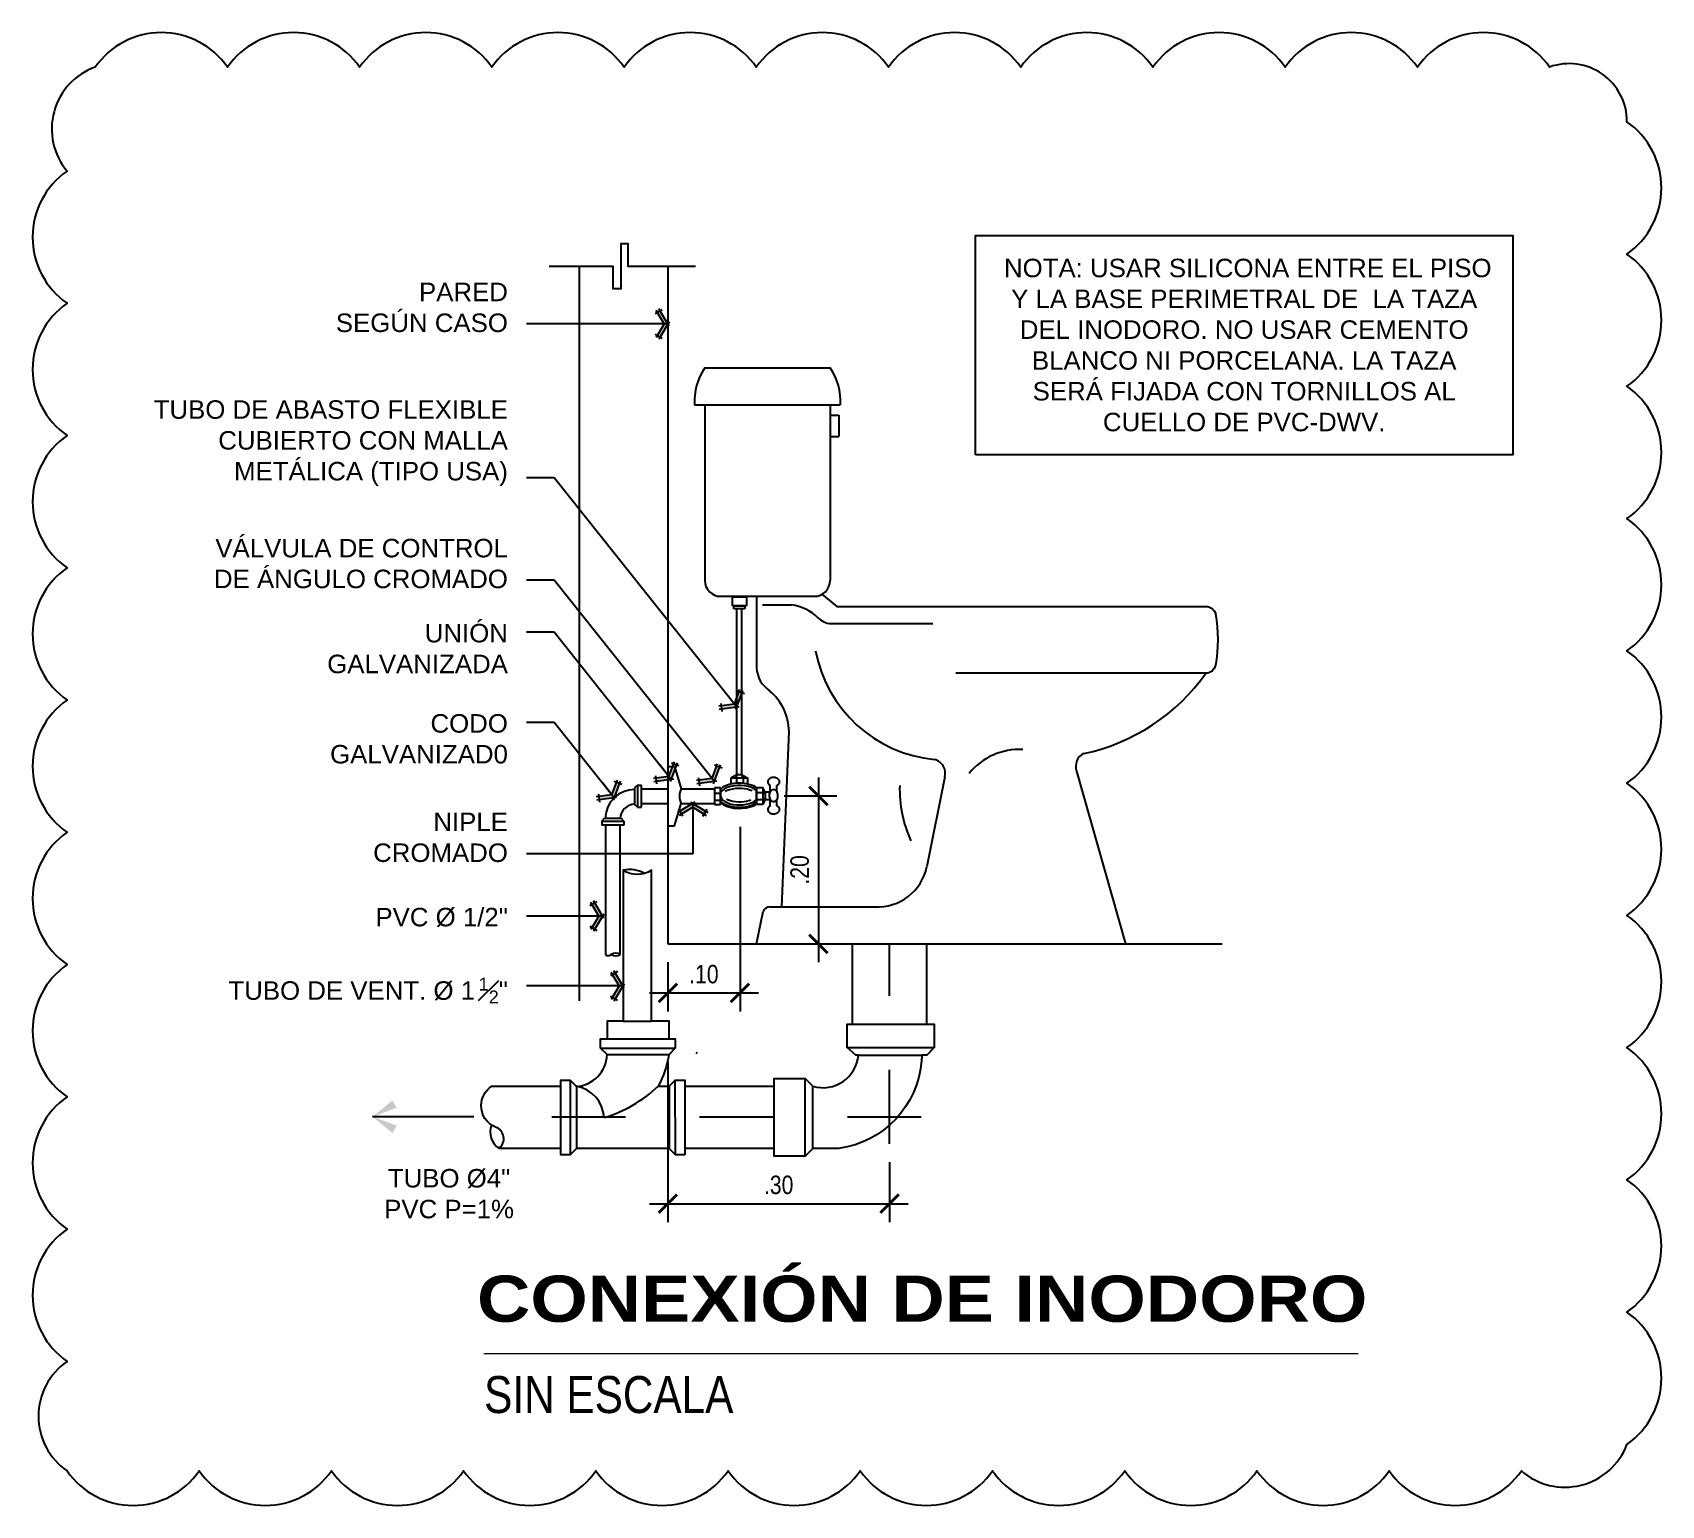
# Model space of a CAD drawing. Header units: metres. Extents: x 2 to 147, y 24 to 94.
# Drawn here: x 20.131 to 22.335, y 84.901 to 86.894 of the extents above; entities that cross this region are included whole.
import ezdxf

# ---------------------------------------------------------------- set-up
doc = ezdxf.new("R2010")
doc.units = ezdxf.units.M
doc.header["$MEASUREMENT"] = 0
doc.header["$PDMODE"] = 35
doc.linetypes.add('CENTER2', pattern=[1.125, 0.75, -0.125, 0.125, -0.125])
doc.layers.get('Defpoints').update_dxf_attribs({"color": 171})
for name, color, linetype in [('A RESIDUAL', 5, 'Continuous'), ('AP', 3, 'Continuous'), ('Cotas', 1, 'Continuous'), ('DET HIDRO', 6, 'Continuous'), ('PAREDES', 8, 'Continuous'), ('TEXTOS', 2, 'Continuous'), ('TEXTOS HIDRO', 2, 'Continuous')]:
    doc.layers.add(name, color=color, linetype=linetype)
doc.styles.add('Architect Hand_2', font='ARIALN.TTF', dxfattribs={"height": 0.003953})
doc.styles.add('Arial Black_4', font='', dxfattribs={"height": 0.005})
doc.styles.add('COTAS', font='ARIALN.TTF')
doc.styles.add('TEXTO HIDROSANITARIO', font='arial.ttf')
doc.styles.get('Arial Black_4').set_extended_font_data('Arial Black', bold=True)
doc.dimstyles.new('ESC-12.5', dxfattribs={"dimtxt": 0.025, "dimasz": 0.025, "dimexe": 0.025, "dimexo": 0.025, "dimgap": 0.0125, "dimtad": 1, "dimzin": 4, "dimdsep": 46, "dimtxsty": 'COTAS', "dimblk": 'ARCHTICK', "dimcen": 0.025, "dimdle": 0.025, "dimclrd": 1, "dimclre": 1, "dimclrt": 2, "dimazin": 0, "dimtfac": 0.75, "dimtmove": 1, "dimatfit": 3, "dimldrblk": 'FLE', "dimfxl": 0.1, "dimtvp": 1.5, "dimtfill": 1, "dimtolj": 1, "dimtzin": 0, "dimarcsym": 0})

msp = doc.modelspace()

# ---------------------------------------------------------------- texts
at = {"layer": 'TEXTOS', "lineweight": 9, "insert": (20.7328, 85.2121), "char_height": 0.0625, "width": 1.170347, "attachment_point": 1, "line_spacing_factor": 1.176471, "style": 'Arial Black_4', "bg_fill": 3, "box_fill_scale": 1.25, "bg_fill_color": 0, "bg_fill_transparency": 0}
msp.add_mtext('\\pt0.375,0.75;CONEXIÓN DE INODORO', dxfattribs=at)
at = {"layer": 'TEXTOS', "lineweight": 9, "insert": (20.7424, 85.0762), "char_height": 0.05, "width": 0.46613, "attachment_point": 1, "line_spacing_factor": 1.046694, "style": 'Architect Hand_2'}
msp.add_mtext('SIN ESCALA', dxfattribs=at)
at = {"layer": 'TEXTOS HIDRO', "char_height": 0.025, "attachment_point": 5, "style": 'TEXTO HIDROSANITARIO', "bg_fill": 3, "box_fill_scale": 1.1, "bg_fill_color": 256, "bg_fill_true_color": 13158600, "bg_fill_transparency": 9161100}
for s, insert, width in [('{\\fArial|b0|i0|c204|p34; NOTA: USAR }SILICONA{\\fArial|b0|i0|c204|p34; ENTRE} {\\fArial|b0|i0|c204|p34;EL PISO Y LA BASE PERIMETRAL DE  LA TAZA DEL INODORO. NO USAR CEMENTO BLANCO NI PORCELANA. LA} {\\fArial|b0|i0|c204|p34;TAZA SERÁ FIJADA CON TORNILLOS} {\\fArial|b0|i0|c204|p34;AL CUELLO DE PVC-DWV.}', (21.7709, 86.4708), 0.668856), ('TUBO %%C4" PVC P=1%', (20.695, 85.3228, 0), 0.22792)]:
    msp.add_mtext(s, dxfattribs=dict(at, insert=insert, width=width))

# ---------------------------------------------------------------- blocks, each defined once
blk = doc.blocks.new('_ARCHTICK')
at = {"color": 0, "linetype": 'ByBlock', "const_width": 0.15}
blk.add_lwpolyline([(-0.5, -0.5), (0.5, 0.5)], dxfattribs=at)
blk = doc.blocks.new('FLE')
at = {"linetype": 'Continuous'}
h = blk.add_hatch(color=2, dxfattribs=at)
h.paths.add_polyline_path([(-0.572, -0.617), (-0.422, -0.707), (0, 0), (-0.204, 0)])
h.paths.add_polyline_path([(-0.422, 0.707), (-0.572, 0.617), (-0.204, 0), (0, 0)])
at = {"color": 1, "linetype": 'Continuous'}
for p, q in [((0, 0), (-1, 0)), ((-0.309, 0.775), (-0.685, 0.55)), ((-0.204, 0), (-0.64, 0.731)), ((-0.204, 0), (-0.64, -0.731)), ((0.068, -0.113), (-0.49, 0.82)), ((0.068, 0.113), (-0.49, -0.82)), ((-0.685, -0.55), (-0.309, -0.775))]:
    blk.add_line(p, q, dxfattribs=at)
blk = doc.blocks.new('*D102')
at = {"layer": 'Cotas', "color": 1, "lineweight": -2, "transparency": 16777216}
for p, q in [((21.1948, 85.8859, 0), (21.1948, 85.6359, 0)), ((21.1482, 85.8609, 0), (21.2198, 85.8609, 0)), ((21.1836, 85.6609, 0), (21.2198, 85.6609, 0))]:
    blk.add_line(p, q, dxfattribs=at)
at = {"layer": 'Defpoints', "color": 0, "transparency": 16777216}
for p in [(21.1232, 85.8609), (21.1586, 85.6609), (21.1948, 85.6609, 0)]:
    blk.add_point(p, dxfattribs=at)
at = {"layer": 'Cotas', "color": 1, "lineweight": -2, "transparency": 16777216, "xscale": 0.025, "yscale": 0.025, "zscale": 0.025}
for p, rotation in [((21.1948, 85.8609, 0), 90), ((21.1948, 85.6609, 0), 270)]:
    blk.add_blockref('_ARCHTICK', p, dxfattribs=dict(at, rotation=rotation))
at = {"layer": 'Cotas', "color": 2, "transparency": 16777216, "insert": (21.1695, 85.7609, 0), "char_height": 0.025, "attachment_point": 5, "rotation": 90, "style": 'COTAS', "bg_fill": 3, "box_fill_scale": 1.25, "bg_fill_color": 256, "bg_fill_true_color": 13158600, "bg_fill_transparency": 0}
blk.add_mtext('\\A1;.20', dxfattribs=at)
blk = doc.blocks.new('*D103')
at = {"layer": 'Cotas', "color": 1, "lineweight": -2, "transparency": 16777216}
for p, q in [((21.0887, 85.8192, 0), (21.0887, 85.5695, 0)), ((20.991, 85.6359, 0), (20.991, 85.5695, 0)), ((20.966, 85.5945, 0), (21.1137, 85.5945, 0))]:
    blk.add_line(p, q, dxfattribs=at)
at = {"layer": 'Defpoints', "color": 0, "transparency": 16777216}
for p in [(21.0887, 85.8442), (20.991, 85.6609), (21.0887, 85.5945, 0)]:
    blk.add_point(p, dxfattribs=at)
at = {"layer": 'Cotas', "color": 1, "lineweight": -2, "transparency": 16777216, "xscale": 0.025, "yscale": 0.025, "zscale": 0.025, "rotation": 180}
blk.add_blockref('_ARCHTICK', (20.991, 85.5945, 0), dxfattribs=at)
at = {"layer": 'Cotas', "color": 1, "lineweight": -2, "transparency": 16777216, "xscale": 0.025, "yscale": 0.025, "zscale": 0.025}
blk.add_blockref('_ARCHTICK', (21.0887, 85.5945, 0), dxfattribs=at)
at = {"layer": 'Cotas', "color": 2, "transparency": 16777216, "insert": (21.0398, 85.6198, 0), "char_height": 0.025, "attachment_point": 5, "style": 'COTAS', "bg_fill": 3, "box_fill_scale": 1.25, "bg_fill_color": 256, "bg_fill_true_color": 13158600, "bg_fill_transparency": 0}
blk.add_mtext('\\A1;.10', dxfattribs=at)
blk = doc.blocks.new('*D56')
at = {"layer": 'Cotas', "color": 1, "lineweight": -2, "transparency": 16777216}
for p, q in [((20.991, 85.5018), (20.991, 85.2844)), ((21.291, 85.3654), (21.291, 85.2844)), ((20.966, 85.3094), (21.316, 85.3094))]:
    blk.add_line(p, q, dxfattribs=at)
at = {"layer": 'Defpoints', "color": 0, "transparency": 16777216}
for p in [(20.991, 85.5268, 0), (21.291, 85.3904, 0), (21.291, 85.3094)]:
    blk.add_point(p, dxfattribs=at)
at = {"layer": 'Cotas', "color": 1, "lineweight": -2, "transparency": 16777216, "xscale": 0.025, "yscale": 0.025, "zscale": 0.025, "rotation": 180}
blk.add_blockref('_ARCHTICK', (20.991, 85.3094), dxfattribs=at)
at = {"layer": 'Cotas', "color": 1, "lineweight": -2, "transparency": 16777216, "xscale": 0.025, "yscale": 0.025, "zscale": 0.025}
blk.add_blockref('_ARCHTICK', (21.291, 85.3094), dxfattribs=at)
at = {"layer": 'Cotas', "color": 2, "transparency": 16777216, "insert": (21.141, 85.3347), "char_height": 0.025, "attachment_point": 5, "style": 'COTAS', "bg_fill": 3, "box_fill_scale": 1.25, "bg_fill_color": 256, "bg_fill_true_color": 13158600, "bg_fill_transparency": 0}
blk.add_mtext('\\A1;.30', dxfattribs=at)
blk = doc.blocks.new('FLECHA')
at = {"color": 2, "linetype": 'Continuous'}
blk.add_line((-0.9, 0), (0, 0), dxfattribs=at)
for points in [[(-0.176, 0.145), (0, 0), (-0.214, 0.08)], [(-0.214, -0.08), (0, 0), (-0.176, -0.145)]]:
    blk.add_solid(points, dxfattribs=at)

# ---------------------------------------------------------------- linework, layer by layer
at = {"layer": 'DET HIDRO', "color": 1, "linetype": 'Continuous'}
for p, q in [((20.871, 86.5773), (20.871, 85.5839)), ((20.991, 86.5773), (20.991, 85.6609)), ((21.2107, 86.376), (21.2226, 86.376)), ((21.2226, 86.376), (21.2226, 86.3471)), ((21.2107, 86.3471), (21.2226, 86.3471)), ((21.1192, 86.1194), (21.1584, 86.1194)), ((21.2116, 86.0941), (21.3494, 86.0941)), ((21.3807, 86.0274), (21.7194, 86.0274)), ((20.9498, 85.8756), (20.9498, 85.8457)), ((21.0767, 85.8856), (21.0986, 85.8856)), ((21.0837, 85.8856), (21.0842, 85.8895)), ((21.0837, 85.8856), (21.0837, 85.878)), ((21.0929, 85.8856), (21.0911, 85.8895)), ((21.0929, 85.8856), (21.0929, 85.8779)), ((21.1195, 85.8722), (21.1195, 85.8496)), ((20.946, 85.8698), (20.946, 85.8495)), ((20.9554, 85.8507), (20.9554, 85.8706)), ((21.0542, 85.8649), (21.0621, 85.8649)), ((21.0542, 85.8649), (21.0621, 85.8649)), ((21.0542, 85.8554), (21.0621, 85.8554)), ((21.0542, 85.8554), (21.0621, 85.8554)), ((21.0542, 85.8495), (21.0621, 85.8495)), ((21.1195, 85.865), (21.1116, 85.865)), ((21.1195, 85.865), (21.1116, 85.865)), ((21.1195, 85.8555), (21.1116, 85.8555)), ((21.1195, 85.8555), (21.1116, 85.8555)), ((21.1195, 85.865), (21.1232, 85.8644)), ((21.1195, 85.8555), (21.1232, 85.8574)), ((20.9017, 85.827), (20.9315, 85.827)), ((20.9064, 85.8308), (20.9266, 85.8308)), ((20.9305, 85.8214), (20.9066, 85.8214)), ((20.991, 85.6609), (21.741, 85.6609)), ((21.241, 85.5524), (21.341, 85.5524)), ((21.2337, 85.5208), (21.3515, 85.5208)), ((21.2488, 85.5103), (21.3347, 85.5103)), ((20.8589, 85.4766), (20.859, 85.3754)), ((21.1769, 85.3736), (21.1769, 85.4788)), ((20.8674, 85.4682), (20.8674, 85.3839)), ((21.1348, 85.3841), (21.1348, 85.4682)), ((21.1874, 85.3841), (21.1874, 85.4682))]:
    msp.add_line(p, q, dxfattribs=at)
at = {"layer": 'DET HIDRO', "color": 3, "linetype": 'Continuous'}
for p, q in [((21.0409, 86.4399), (21.2107, 86.4399)), ((21.0272, 86.39), (21.2244, 86.39)), ((21.0409, 86.39), (21.0409, 86.1525)), ((21.2107, 86.39), (21.2107, 86.1525)), ((21.111, 86.131), (21.111, 86.0344)), ((21.1996, 86.1339), (21.2199, 86.1173)), ((21.1454, 85.7108), (21.1552, 85.9482)), ((21.5441, 85.8944), (21.6102, 85.6609)), ((21.3658, 85.8868), (21.3415, 85.7655)), ((21.1232, 85.8574), (21.1232, 85.8644)), ((21.1108, 85.6609), (21.1198, 85.7046)), ((21.1287, 85.7108), (21.2707, 85.7108))]:
    msp.add_line(p, q, dxfattribs=at)
at = {"layer": 'DET HIDRO', "color": 2, "linetype": 'Continuous'}
for p, q in [((21.0785, 86.118), (21.0785, 86.1304)), ((21.0785, 86.1304), (21.0973, 86.1304)), ((21.0973, 86.118), (21.0785, 86.118)), ((21.0804, 86.1142), (21.0804, 86.118)), ((21.0804, 86.118), (21.0954, 86.118)), ((21.0954, 86.1142), (21.0804, 86.1142)), ((21.0842, 85.8895), (21.0842, 86.1142)), ((21.0911, 85.8895), (21.0911, 86.1142)), ((21.0954, 86.118), (21.0954, 86.1142)), ((21.0973, 86.1304), (21.0973, 86.118)), ((20.991, 85.9006), (21.0001, 85.9006)), ((21.0001, 85.9006), (21.009, 85.8706)), ((20.946, 85.8716), (20.9459, 85.8716)), ((20.9498, 85.8756), (20.946, 85.8718)), ((20.946, 85.8718), (20.946, 85.8698)), ((20.9498, 85.8756), (20.9554, 85.8756)), ((20.9554, 85.8706), (20.9554, 85.8756)), ((21.0621, 85.872), (21.0542, 85.872)), ((21.0621, 85.872), (21.0542, 85.872)), ((21.0542, 85.872), (21.0542, 85.8495)), ((21.0621, 85.8495), (21.0621, 85.872)), ((21.0621, 85.8495), (21.0621, 85.872)), ((21.0626, 85.8516), (21.0626, 85.8707)), ((21.0842, 85.8895), (21.0767, 85.8856)), ((21.0767, 85.877), (21.0767, 85.8856)), ((21.0911, 85.8895), (21.0842, 85.8895)), ((21.0911, 85.8895), (21.0986, 85.8856)), ((21.0986, 85.8856), (21.0986, 85.877)), ((21.1107, 85.8723), (21.1107, 85.85)), ((21.1116, 85.8722), (21.1195, 85.8722)), ((21.1116, 85.8496), (21.1116, 85.8722)), ((21.1232, 85.8644), (21.1195, 85.8722)), ((21.1294, 85.8664), (21.1294, 85.8753)), ((21.1383, 85.8672), (21.1383, 85.8749)), ((20.9498, 85.8457), (20.946, 85.8495)), ((20.9554, 85.8706), (20.991, 85.8706)), ((20.9554, 85.8507), (20.991, 85.8507)), ((20.9554, 85.8457), (20.9554, 85.8507)), ((21.0001, 85.8206), (21.009, 85.8506)), ((21.0089, 85.8507), (21.0542, 85.8507)), ((21.009, 85.8706), (21.0542, 85.8706)), ((21.0542, 85.8495), (21.0621, 85.8495)), ((21.1195, 85.8496), (21.1116, 85.8496)), ((21.1232, 85.8574), (21.1195, 85.8496)), ((21.1223, 85.8664), (21.1294, 85.8664)), ((21.1227, 85.8563), (21.1295, 85.8563)), ((21.1232, 85.8574), (21.1232, 85.8644)), ((21.1294, 85.8477), (21.1294, 85.8566)), ((21.1383, 85.8477), (21.1383, 85.8557)), ((20.9017, 85.827), (20.9055, 85.8308)), ((20.9017, 85.827), (20.9017, 85.8214)), ((20.9055, 85.8308), (20.9064, 85.8308)), ((20.9056, 85.8308), (20.9056, 85.8308)), ((20.9266, 85.8308), (20.9277, 85.8308)), ((20.9315, 85.827), (20.9277, 85.8308)), ((20.9315, 85.827), (20.9315, 85.8214)), ((20.9498, 85.8457), (20.9554, 85.8457)), ((20.9066, 85.8214), (20.9017, 85.8214)), ((20.9315, 85.8214), (20.9305, 85.8214)), ((20.991, 85.8207), (20.9999, 85.8207))]:
    msp.add_line(p, q, dxfattribs=at)
at = {"layer": 'DET HIDRO', "color": 1}
msp.add_line((20.9304, 85.5564), (20.9687, 85.5564), dxfattribs=at)
at = {"layer": 'DET HIDRO', "color": 3, "linetype": 'Continuous'}
msp.add_lwpolyline([(21.0624, 86.131), (21.1892, 86.131)], dxfattribs=at)
for points in [[(21.2199, 86.1173), (21.7194, 86.1173, -0.323138), (21.7324, 86.1072)], [(20.8463, 85.3841), (20.7626, 85.3841, 0.589095), (20.7578, 85.4131, -0.313502), (20.7384, 85.4423, -0.255331), (20.753, 85.4682), (20.8462, 85.4682)]]:
    msp.add_lwpolyline(points, format="xyb", dxfattribs=at)
at = {"layer": 'DET HIDRO', "color": 2, "linetype": 'Continuous', "flags": 128}
for points in [[(21.1107, 85.8723), (21.1067, 85.8745), (21.102, 85.8762), (21.0969, 85.8774), (21.0915, 85.8781), (21.0859, 85.8782), (21.0804, 85.8777), (21.0752, 85.8767), (21.0704, 85.8751), (21.0661, 85.8731), (21.0626, 85.8707)], [(21.1383, 85.8749), (21.1395, 85.8756), (21.1406, 85.8764), (21.1414, 85.8774), (21.1419, 85.8784), (21.1422, 85.8795), (21.1422, 85.8806), (21.1419, 85.8817), (21.1414, 85.8828), (21.1405, 85.8837), (21.1395, 85.8845), (21.1382, 85.8852), (21.1368, 85.8857), (21.1354, 85.8859), (21.1338, 85.886), (21.1323, 85.8858), (21.1309, 85.8855), (21.1295, 85.8849), (21.1284, 85.8842), (21.1274, 85.8833), (21.1267, 85.8823), (21.1263, 85.8812), (21.1261, 85.8801), (21.1262, 85.879), (21.1266, 85.8779), (21.1273, 85.8769), (21.1282, 85.876), (21.1294, 85.8753)], [(21.0626, 85.8516), (21.0661, 85.8492), (21.0704, 85.8472), (21.0752, 85.8457), (21.0804, 85.8446), (21.0859, 85.8442), (21.0915, 85.8443), (21.0969, 85.8449), (21.102, 85.8461), (21.1067, 85.8478), (21.1107, 85.85)], [(21.1294, 85.8474), (21.1282, 85.8466), (21.1273, 85.8457), (21.1266, 85.8447), (21.1262, 85.8437), (21.1261, 85.8425), (21.1263, 85.8414), (21.1267, 85.8403), (21.1274, 85.8394), (21.1284, 85.8385), (21.1295, 85.8377), (21.1309, 85.8372), (21.1323, 85.8368), (21.1338, 85.8367), (21.1354, 85.8367), (21.1368, 85.837), (21.1382, 85.8375), (21.1395, 85.8381), (21.1405, 85.8389), (21.1414, 85.8399), (21.1419, 85.8409), (21.1422, 85.842), (21.1422, 85.8431), (21.1419, 85.8442), (21.1414, 85.8453), (21.1406, 85.8462), (21.1395, 85.8471), (21.1383, 85.8477)]]:
    msp.add_lwpolyline(points, dxfattribs=at)
at = {"layer": 'DET HIDRO', "color": 252, "linetype": 'Continuous', "flags": 128}
for points in [[(21.1107, 85.8685), (21.1077, 85.8705), (21.104, 85.8722), (21.0998, 85.8736), (21.0951, 85.8745), (21.0902, 85.875), (21.0853, 85.875), (21.0804, 85.8745), (21.0758, 85.8736), (21.0715, 85.8723), (21.0678, 85.8705), (21.0648, 85.8685), (21.0626, 85.8662)], [(21.1051, 85.8678), (21.1021, 85.869), (21.0985, 85.8701), (21.0947, 85.8708), (21.0906, 85.8712), (21.0864, 85.8712), (21.0822, 85.8709), (21.0783, 85.8703), (21.0746, 85.8694), (21.0714, 85.8682), (21.0687, 85.8668)], [(21.0626, 85.8596), (21.0636, 85.8574), (21.0654, 85.8554), (21.068, 85.8535), (21.0712, 85.8519), (21.075, 85.8505), (21.0792, 85.8496), (21.0838, 85.849), (21.0884, 85.8489), (21.093, 85.8491), (21.0975, 85.8498), (21.1016, 85.8509), (21.1052, 85.8523), (21.1083, 85.854), (21.1107, 85.8559)], [(21.0626, 85.8537), (21.0655, 85.8514), (21.0691, 85.8494), (21.0734, 85.8478), (21.0781, 85.8466), (21.0831, 85.8459), (21.0883, 85.8457), (21.0935, 85.846), (21.0984, 85.8468), (21.1031, 85.8481), (21.1072, 85.8498), (21.1107, 85.8519)], [(21.0705, 85.8566), (21.0729, 85.8555), (21.0758, 85.8546), (21.0791, 85.8538), (21.0827, 85.8534), (21.0865, 85.8531), (21.0903, 85.8532), (21.094, 85.8535), (21.0975, 85.8541), (21.1007, 85.8549), (21.1035, 85.8559)]]:
    msp.add_lwpolyline(points, dxfattribs=at)
at = {"layer": 'DET HIDRO', "color": 2, "linetype": 'Continuous', "extrusion": (0, 0, -1), "flags": 128}
for points in [[(-20.946, 85.8698), (-20.9381, 85.8689), (-20.931, 85.8667), (-20.9244, 85.8632), (-20.9185, 85.8585), (-20.9136, 85.8528), (-20.9099, 85.8462), (-20.9075, 85.8391), (-20.9064, 85.8308)], [(-20.9459, 85.8497), (-20.9422, 85.8492), (-20.9387, 85.8481), (-20.9354, 85.8464), (-20.9325, 85.8441), (-20.9301, 85.8412), (-20.9282, 85.838), (-20.9271, 85.8345), (-20.9266, 85.8308)]]:
    msp.add_lwpolyline(points, dxfattribs=at)
at = {"layer": 'DET HIDRO', "color": 2, "linetype": 'Continuous', "flags": 128}
msp.add_lwpolyline([(21.1341, 85.8695), (21.133, 85.8694), (21.1319, 85.869), (21.1309, 85.8682), (21.13, 85.8673), (21.1293, 85.8661), (21.1287, 85.8648), (21.1283, 85.8634), (21.1282, 85.8618), (21.1282, 85.8603), (21.1285, 85.8588), (21.129, 85.8574), (21.1296, 85.8561), (21.1304, 85.8551), (21.1314, 85.8543), (21.1324, 85.8537), (21.1335, 85.8534), (21.1347, 85.8534), (21.1358, 85.8537), (21.1368, 85.8543), (21.1378, 85.8551), (21.1386, 85.8561), (21.1392, 85.8574), (21.1397, 85.8588), (21.14, 85.8603), (21.14, 85.8618), (21.1399, 85.8634), (21.1395, 85.8648), (21.1389, 85.8661), (21.1382, 85.8673), (21.1373, 85.8682), (21.1363, 85.869), (21.1352, 85.8694)], close=True, dxfattribs=at)
at = {"layer": 'DET HIDRO', "color": 2, "linetype": 'Continuous'}
msp.add_lwpolyline([(20.9066, 85.8214), (20.9066, 85.6464, 0.417168), (20.9145, 85.6467, -0.300791), (20.9266, 85.6467), (20.9266, 85.8214)], format="xyb", dxfattribs=at)
at = {"layer": 'DET HIDRO', "color": 3, "linetype": 'Continuous'}
for centre, radius, start, end in [((21.108, 86.3947), 0.0809, 145.9922, 183.3293), ((21.1437, 86.3947), 0.0809, 356.6707, 34.0078), ((21.0624, 86.1525), 0.0215, 180, 270), ((21.1892, 86.1525), 0.0215, 270, 0), ((21.5477, 86.0724), 0.1879, 349.309, 10.691), ((21.3689, 86.0906), 0.1811, 190.6462, 264.6116), ((21.1501, 86.0361), 0.0391, 182.5592, 236.9865), ((21.4977, 86.1835), 0.2711, 281.9887, 324.8562), ((21.7189, 86.0415), 0.0141, 271.9644, 343.5948), ((21.0797, 85.9459), 0.0755, 1.7769, 49.5189), ((21.5621, 85.9009), 0.0192, 114.8768, 199.6771), ((21.3472, 85.8917), 0.0192, 345.2419, 75.9854), ((21.2744, 85.7792), 0.0685, 266.8953, 348.4404), ((21.129, 85.701), 0.00989, 88.2445, 158.1257)]:
    msp.add_arc(centre, radius, start, end, dxfattribs=at)
at = {"layer": 'DET HIDRO', "color": 1, "linetype": 'Continuous'}
for centre, radius, start, end in [((21.1503, 86.0578), 0.0621, 45.401, 82.4766), ((21.2138, 86.1225), 0.0285, 225.2451, 265.6595), ((21.4664, 85.8366), 0.0872, 86.805, 141.0017), ((21.4701, 85.8695), 0.1654, 178.1083, 204.7231), ((20.9205, 85.6558), 0.011, 236.4952, 303.5063), ((20.8592, 85.4232), 0.0457, 3.2641, 79.7052), ((20.7768, 85.406), 0.0261, 157.9711, 237.0935)]:
    msp.add_arc(centre, radius, start, end, dxfattribs=at)
at = {"layer": 'DET HIDRO', "color": 2, "linetype": 'Continuous'}
msp.add_arc((21.0291, 85.8606), 0.0225, 153.587, 206.413, dxfattribs=at)
at = {"layer": 'PAREDES', "color": 1}
msp.add_lwpolyline([(21.0284, 86.5773), (20.9375, 86.5773), (20.9375, 86.6077), (20.9273, 86.6077), (20.9272, 86.5468), (20.917, 86.5468), (20.917, 86.5773), (20.8304, 86.5773)], dxfattribs=at)
at = {"layer": 'TEXTOS', "lineweight": 9}
msp.add_line((20.742, 85.1068), (21.9252, 85.1068), dxfattribs=at)

# ---------------------------------------------------------------- block references
at = {"layer": 'A RESIDUAL', "xscale": -0.1519023550812507, "yscale": 0.1519023550812507, "zscale": 0.1519023550812507}
msp.add_blockref('FLECHA', (20.5916, 85.427), dxfattribs=at)

msp.set_redraw_order([(e.dxf.handle, doc.entitydb.next_handle()) for e in msp.query("TEXT MTEXT ATTDEF DIMENSION ARC_DIMENSION")])  # texts and dimensions are drawn at this point

# ---------------------------------------------------------------- leaders
at = {"layer": 'TEXTOS', "annotation_type": 0, "has_hookline": 1, "hookline_direction": 1}
for points, text_width in [([(20.991, 86.4994, 0), (20.8336, 86.4994, 0), (20.7996, 86.4994, 0)], 0.2297), ([(20.9957, 85.8834, 0), (20.8373, 86.0825, 0), (20.7996, 86.0825, 0)], 0.2427), ([(20.9185, 85.8585, 0), (20.8373, 85.9604, 0), (20.7996, 85.9604, 0)], 0.2371), ([(21.0247, 85.8507, 0), (21.0247, 85.7825, 0), (20.7996, 85.7825, 0)], 0.1791), ([(20.9026, 85.6984, 0), (20.8122, 85.6984, 0), (20.7996, 85.6984, 0)], 0.175), ([(20.9304, 85.604, 0), (20.8122, 85.604, 0), (20.7996, 85.604, 0)], 0.3736)]:
    msp.add_leader(points, dimstyle='ESC-12.5', override={"dimgap": 0.025, "dimtad": 0}, dxfattribs=dict(at, text_width=text_width))

# ---------------------------------------------------------------- next in the draw order: linework, layer by layer
at = {"layer": 'TEXTOS HIDRO', "color": 1}
msp.add_lwpolyline([(21.4075, 86.3225), (21.4075, 86.619), (22.1344, 86.619), (22.1344, 86.3225)], close=True, dxfattribs=at)

# ---------------------------------------------------------------- next in the draw order: texts
at = {"layer": 'TEXTOS', "char_height": 0.025, "style": 'TEXTO HIDROSANITARIO', "bg_fill": 3, "box_fill_scale": 1.1, "bg_fill_color": 256, "bg_fill_true_color": 13158600, "bg_fill_transparency": 9161100}
for s, insert, width, attachment_point in [('PARED\\PSEGÚN CASO', (20.7746, 86.4882, 0), 0.318027, 9), ('UNIÓN GALVANIZADA', (20.7746, 86.0937, 0), 0.233063, 3), ('CODO GALVANIZAD0', (20.7746, 85.9716, 0), 0.233063, 3), ('NIPLE CROMADO', (20.7746, 85.7713, 0), 0.233063, 9), ('PVC Ø 1/2"', (20.7746, 85.7096, 0), 0.233063, 3)]:
    msp.add_mtext(s, dxfattribs=dict(at, insert=insert, width=width, attachment_point=attachment_point))

# ---------------------------------------------------------------- next in the draw order: dimensions: what is measured, and where the dimension line sits
at = {"layer": 'Cotas'}
dim = msp.add_linear_dim(base=(21.1948, 85.6609, 0), p1=(21.1232, 85.8609), p2=(21.1586, 85.6609), angle=90, dimstyle='ESC-12.5', dxfattribs=at)
dim.commit()
dim.dimension.update_dxf_attribs({"geometry": '*D102', "text_midpoint": (21.1695, 85.7609, 0)})

# ---------------------------------------------------------------- next in the draw order: dimensions: what is measured, and where the dimension line sits
dim = msp.add_linear_dim(base=(21.0887, 85.5945, 0), p1=(20.991, 85.6609), p2=(21.0887, 85.8442), dimstyle='ESC-12.5', dxfattribs=at)
dim.commit()
dim.dimension.update_dxf_attribs({"geometry": '*D103', "text_midpoint": (21.0398, 85.6198, 0)})

# ---------------------------------------------------------------- next in the draw order: leaders
at = {"layer": 'TEXTOS', "annotation_type": 0, "has_hookline": 1, "hookline_direction": 1, "text_width": 0.3945}
msp.add_leader([(21.054, 85.8806, 0), (20.8373, 86.1529, 0), (20.7996, 86.1529, 0)], dimstyle='ESC-12.5', override={"dimgap": 0.025, "dimtad": 0}, dxfattribs=at)

# ---------------------------------------------------------------- next in the draw order: linework, layer by layer
at = {"layer": 'DET HIDRO', "color": 3, "linetype": 'Continuous'}
for points in [[(21.0138, 85.4682), (21.1348, 85.4682), (21.1348, 85.4788), (21.1769, 85.4788), (21.1874, 85.4682, 0.474592), (21.2488, 85.5103), (21.2452, 85.5103), (21.2337, 85.5208), (21.2337, 85.5524), (21.241, 85.5524), (21.241, 85.6609)], [(21.341, 85.6609), (21.341, 85.5524), (21.3515, 85.5524), (21.3515, 85.5208), (21.3416, 85.5103), (21.3347, 85.5103, -0.014306), (21.3343, 85.5029, -0.353746), (21.2223, 85.3841), (21.1874, 85.3841), (21.1769, 85.3736), (21.1348, 85.3736), (21.1348, 85.3841), (21.0139, 85.3841)]]:
    msp.add_lwpolyline(points, format="xyb", dxfattribs=at)
at = {"layer": 'DET HIDRO', "color": 1}
msp.add_arc((20.9393, 85.721), 0.0405, 60.2144, 102.6182, dxfattribs=at)

# ---------------------------------------------------------------- next in the draw order: texts
at = {"layer": 'TEXTOS', "insert": (20.7746, 86.1417, 0), "char_height": 0.025, "width": 0.454876, "attachment_point": 9, "style": 'TEXTO HIDROSANITARIO', "bg_fill": 3, "box_fill_scale": 1.1, "bg_fill_color": 256, "bg_fill_true_color": 13158600, "bg_fill_transparency": 9161100}
msp.add_mtext('VÁLVULA DE CONTROL\\PDE ÁNGULO CROMADO', dxfattribs=at)

# ---------------------------------------------------------------- next in the draw order: dimensions: what is measured, and where the dimension line sits
at = {"layer": 'Cotas'}
dim = msp.add_linear_dim(base=(21.291, 85.3094, 0), p1=(20.991, 85.5268, 0), p2=(21.291, 85.3904), dimstyle='ESC-12.5', dxfattribs=at)
dim.commit()
dim.dimension.update_dxf_attribs({"geometry": '*D56', "text_midpoint": (21.141, 85.3347, 0)})

# ---------------------------------------------------------------- next in the draw order: leaders
at = {"layer": 'TEXTOS', "annotation_type": 0, "has_hookline": 1, "hookline_direction": 1, "text_width": 0.4767}
msp.add_leader([(21.0842, 85.9812, 0), (20.8373, 86.2915, 0), (20.7996, 86.2915, 0)], dimstyle='ESC-12.5', override={"dimgap": 0.025, "dimtad": 0}, dxfattribs=at)

# ---------------------------------------------------------------- next in the draw order: linework, layer by layer
at = {"layer": 'AP', "color": 2, "linetype": 'Continuous'}
msp.add_line((21.0291, 85.514), (21.0305, 85.5126), dxfattribs=at)
at = {"layer": 'DET HIDRO', "color": 1, "linetype": 'Continuous'}
for p, q in [((20.8999, 85.5198), (21.0011, 85.5199)), ((20.9084, 85.5114), (20.9927, 85.5114)), ((21.0012, 85.3755), (21.0011, 85.4767)), ((20.9927, 85.4682), (20.9928, 85.3839))]:
    msp.add_line(p, q, dxfattribs=at)
at = {"layer": 'DET HIDRO', "color": 3, "linetype": 'Continuous'}
for points in [[(20.9087, 85.5325), (20.9927, 85.5325), (20.9927, 85.5564), (20.9687, 85.5564), (20.9687, 85.7605, -0.304022), (20.9304, 85.7605), (20.9304, 85.5564), (20.9087, 85.5564), (20.9087, 85.5325)], [(21.0139, 85.3755), (21.0012, 85.3755), (20.9928, 85.3839), (20.8674, 85.3839), (20.859, 85.3754), (20.8463, 85.3754), (20.8462, 85.4766), (20.8589, 85.4766), (20.8673, 85.4681, 0.39076), (20.9087, 85.5111), (20.8999, 85.5198), (20.8999, 85.5324), (21.0011, 85.5325), (21.0011, 85.5199), (20.9927, 85.5114, -0.080845), (20.9778, 85.4682), (20.9927, 85.4682), (21.0011, 85.4767), (21.0138, 85.4767), (21.0139, 85.3755)]]:
    msp.add_lwpolyline(points, format="xyb", close=True, dxfattribs=at)
at = {"layer": 'DET HIDRO', "color": 8, "linetype": 'CENTER2', "ltscale": 0.1}
for points in [[(21.291, 85.3904), (21.291, 85.6609)], [(21.3339, 85.4262), (20.7384, 85.4262)]]:
    msp.add_lwpolyline(points, dxfattribs=at)
at = {"layer": 'DET HIDRO', "color": 1, "linetype": 'Continuous'}
msp.add_arc((20.8542, 85.5971), 0.1785, 286.4414, 313.8105, dxfattribs=at)

# ---------------------------------------------------------------- next in the draw order: texts
at = {"layer": 'TEXTOS', "insert": (20.7746, 86.2803, 0), "char_height": 0.025, "width": 0.483231, "attachment_point": 9, "style": 'TEXTO HIDROSANITARIO', "bg_fill": 3, "box_fill_scale": 1.1, "bg_fill_color": 256, "bg_fill_true_color": 13158600, "bg_fill_transparency": 9161100}
msp.add_mtext('TUBO DE ABASTO FLEXIBLE CUBIERTO CON MALLA METÁLICA (TIPO USA)', dxfattribs=at)

# ---------------------------------------------------------------- next in the draw order: linework, layer by layer
at = {"layer": 'Defpoints'}
msp.add_lwpolyline([(20.178, 84.9478, 0.520567), (20.3569, 84.9478, 0.520567), (20.5358, 84.9478, 0.520567), (20.7147, 84.9478, 0.520567), (20.8936, 84.9478, 0.520567), (21.0725, 84.9478, 0.520567), (21.2514, 84.9478, 0.520567), (21.4303, 84.9478, 0.520567), (21.6093, 84.9478, 0.520567), (21.7882, 84.9478, 0.520567), (21.9671, 84.9478, 0.520567), (22.146, 84.9478, 0.520567), (22.2889, 84.9838, 0.520567), (22.2889, 85.1627, 0.520567), (22.2889, 85.3416, 0.520567), (22.2889, 85.5205, 0.520567), (22.2889, 85.6994, 0.520567), (22.2889, 85.8783, 0.520567), (22.2889, 86.0572, 0.520567), (22.2889, 86.2361, 0.520567), (22.2889, 86.4151, 0.520567), (22.2889, 86.594, 0.520567), (22.2889, 86.7729, 0.520567), (22.1842, 86.847, 0.520567), (22.0053, 86.847, 0.520567), (21.8263, 86.847, 0.520567), (21.6474, 86.847, 0.520567), (21.4685, 86.847, 0.520567), (21.2896, 86.847, 0.520567), (21.1107, 86.847, 0.520567), (20.9318, 86.847, 0.520567), (20.7529, 86.847, 0.520567), (20.574, 86.847, 0.520567), (20.3951, 86.847, 0.520567), (20.2162, 86.847, 0.520567), (20.178, 86.7063, 0.520567), (20.178, 86.5274, 0.520567), (20.178, 86.3485, 0.520567), (20.178, 86.1696, 0.520567), (20.178, 85.9907, 0.520567), (20.178, 85.8118, 0.520567), (20.178, 85.6328, 0.520567), (20.178, 85.4539, 0.520567), (20.178, 85.275, 0.520567), (20.178, 85.0961, 0.520567)], format="xyb", close=True, dxfattribs=at)

# ---------------------------------------------------------------- next in the draw order: texts
at = {"layer": 'TEXTOS', "insert": (20.7746, 85.6152, 0), "char_height": 0.025, "width": 0.386785, "attachment_point": 3, "style": 'TEXTO HIDROSANITARIO', "bg_fill": 3, "box_fill_scale": 1.1, "bg_fill_color": 256, "bg_fill_true_color": 13158600, "bg_fill_transparency": 9161100}
msp.add_mtext('\\A1;TUBO DE VENT. Ø 1{\\H0.5x; \\H1.4x;\\S1#2;\\H1.42857x;"}', dxfattribs=at)

doc.saveas('drawing.dxf')
